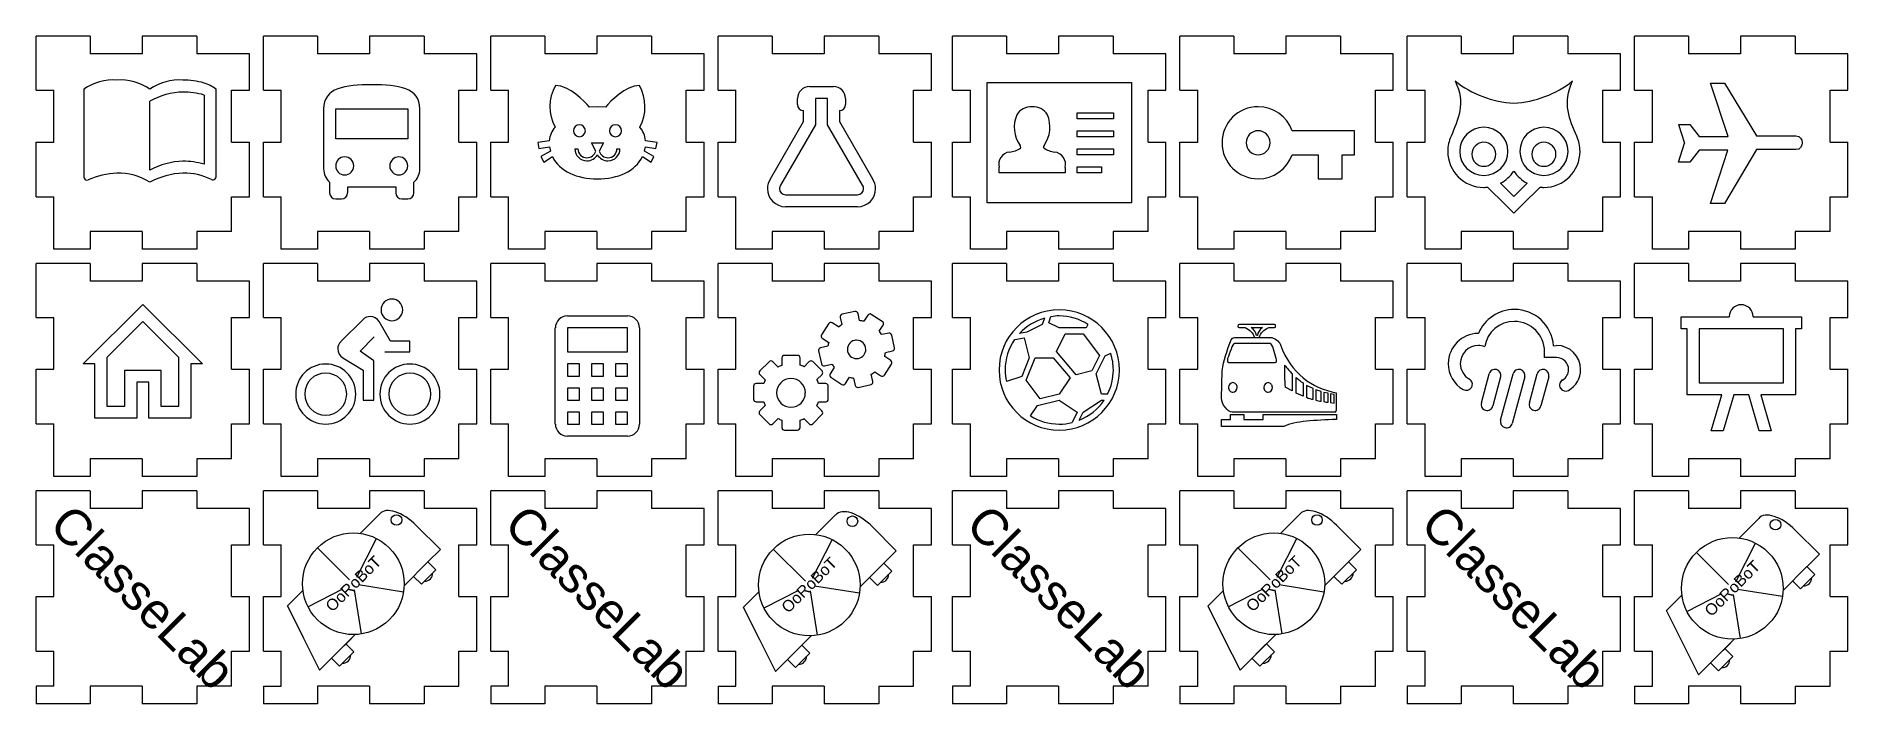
# Model space of a CAD drawing. Header units: millimetres. Extents: x 10 to 265, y 10 to 104.
import ezdxf

# ---------------------------------------------------------------- set-up
doc = ezdxf.new("R2010")
doc.units = ezdxf.units.MM
doc.layers.get('0').update_dxf_attribs({"lineweight": 25, "true_color": 0xffffff})
doc.layers.add('icons', color=7, linetype='Continuous', lineweight=25, true_color=0x000000)
doc.layers.add('text', color=7, linetype='Continuous', lineweight=25, true_color=0x000000)
doc.styles.add('textstyle0', font='')
doc.styles.add('textstyle1', font='')
doc.styles.add('textstyle2', font='')
doc.styles.add('textstyle3', font='')
doc.styles.add('textstyle4', font='')
doc.styles.add('textstyle5', font='')
doc.styles.add('textstyle6', font='')
doc.styles.add('textstyle7', font='')
doc.styles.get('textstyle0').set_extended_font_data('Arial')
doc.styles.get('textstyle1').set_extended_font_data('Arial')
doc.styles.get('textstyle2').set_extended_font_data('Arial')
doc.styles.get('textstyle3').set_extended_font_data('Arial')
doc.styles.get('textstyle4').set_extended_font_data('Arial')
doc.styles.get('textstyle5').set_extended_font_data('Arial')
doc.styles.get('textstyle6').set_extended_font_data('Arial')
doc.styles.get('textstyle7').set_extended_font_data('Arial')

msp = doc.modelspace()

# ---------------------------------------------------------------- texts
at = {"layer": 'icons', "lineweight": 9, "char_height": 1.6, "attachment_point": 5, "rotation": 45}
for insert, style in [((54.64, 26.9), 'textstyle7'), ((118.81, 26.73), 'textstyle6'), ((184.21, 26.9), 'textstyle5'), ((248.75, 26.25), 'textstyle4')]:
    msp.add_mtext('OoRoBoT', dxfattribs=dict(at, insert=insert, style=style))
at = {"layer": 'text', "char_height": 5, "attachment_point": 5, "rotation": 315}
for insert, style in [((25, 25), 'textstyle0'), ((89, 25), 'textstyle1'), ((154, 25), 'textstyle2'), ((218, 25), 'textstyle3')]:
    msp.add_mtext('ClasseLab', dxfattribs=dict(at, insert=insert, style=style))

# ---------------------------------------------------------------- linework, layer by layer
at = {"lineweight": 13}
for p, q in [((17.6, 104), (10, 104)), ((10, 96.4), (10, 104)), ((17.6, 104), (17.6, 101.5)), ((32.6, 104), (24.9, 104)), ((24.9, 104), (24.9, 101.5)), ((32.6, 104), (32.6, 101.5)), ((49.6, 104), (42, 104)), ((42, 96.4), (42, 104)), ((49.6, 104), (49.6, 101.5)), ((64.6, 104), (56.9, 104)), ((56.9, 104), (56.9, 101.5)), ((64.6, 104), (64.6, 101.5)), ((81.6, 104), (74, 104)), ((74, 96.4), (74, 104)), ((81.6, 104), (81.6, 101.5)), ((96.6, 104), (88.9, 104)), ((88.9, 104), (88.9, 101.5)), ((96.6, 104), (96.6, 101.5)), ((113.6, 104), (106, 104)), ((106, 96.4), (106, 104)), ((113.6, 104), (113.6, 101.5)), ((128.6, 104), (120.9, 104)), ((120.9, 104), (120.9, 101.5)), ((128.6, 104), (128.6, 101.5)), ((146.6, 104), (139, 104)), ((139, 96.4), (139, 104)), ((146.6, 104), (146.6, 101.5)), ((161.6, 104), (153.9, 104)), ((153.9, 104), (153.9, 101.5)), ((161.6, 104), (161.6, 101.5)), ((178.6, 104), (171, 104)), ((171, 96.4), (171, 104)), ((178.6, 104), (178.6, 101.5)), ((193.6, 104), (185.9, 104)), ((185.9, 104), (185.9, 101.5)), ((193.6, 104), (193.6, 101.5)), ((210.6, 104), (203, 104)), ((203, 96.4), (203, 104)), ((210.6, 104), (210.6, 101.5)), ((225.6, 104), (217.9, 104)), ((217.9, 104), (217.9, 101.5)), ((225.6, 104), (225.6, 101.5)), ((242.6, 104), (235, 104)), ((235, 96.4), (235, 104)), ((242.6, 104), (242.6, 101.5)), ((257.6, 104), (249.9, 104)), ((249.9, 104), (249.9, 101.5)), ((257.6, 104), (257.6, 101.5)), ((24.9, 101.5), (17.6, 101.5)), ((40, 101.5), (32.6, 101.5)), ((40, 96.4), (40, 101.5)), ((56.9, 101.5), (49.6, 101.5)), ((72, 101.5), (64.6, 101.5)), ((72, 96.4), (72, 101.5)), ((88.9, 101.5), (81.6, 101.5)), ((104, 101.5), (96.6, 101.5)), ((104, 96.4), (104, 101.5)), ((120.9, 101.5), (113.6, 101.5)), ((136, 101.5), (128.6, 101.5)), ((136, 96.4), (136, 101.5)), ((153.9, 101.5), (146.6, 101.5)), ((169, 101.5), (161.6, 101.5)), ((169, 96.4), (169, 101.5)), ((185.9, 101.5), (178.6, 101.5)), ((201, 101.5), (193.6, 101.5)), ((201, 96.4), (201, 101.5)), ((217.9, 101.5), (210.6, 101.5)), ((233, 101.5), (225.6, 101.5)), ((233, 96.4), (233, 101.5)), ((249.9, 101.5), (242.6, 101.5)), ((265, 101.5), (257.6, 101.5)), ((265, 96.4), (265, 101.5)), ((10, 96.4), (12.5, 96.4)), ((12.5, 89.1), (12.5, 96.4)), ((37.5, 89.1), (37.5, 96.4)), ((37.5, 96.4), (40, 96.4)), ((42, 96.4), (44.5, 96.4)), ((44.5, 89.1), (44.5, 96.4)), ((69.5, 89.1), (69.5, 96.4)), ((69.5, 96.4), (72, 96.4)), ((74, 96.4), (76.5, 96.4)), ((76.5, 89.1), (76.5, 96.4)), ((101.5, 89.1), (101.5, 96.4)), ((101.5, 96.4), (104, 96.4)), ((106, 96.4), (108.5, 96.4)), ((108.5, 89.1), (108.5, 96.4)), ((133.5, 89.1), (133.5, 96.4)), ((133.5, 96.4), (136, 96.4)), ((139, 96.4), (141.5, 96.4)), ((141.5, 89.1), (141.5, 96.4)), ((166.5, 89.1), (166.5, 96.4)), ((166.5, 96.4), (169, 96.4)), ((171, 96.4), (173.5, 96.4)), ((173.5, 89.1), (173.5, 96.4)), ((198.5, 89.1), (198.5, 96.4)), ((198.5, 96.4), (201, 96.4)), ((203, 96.4), (205.5, 96.4)), ((205.5, 89.1), (205.5, 96.4)), ((230.5, 89.1), (230.5, 96.4)), ((230.5, 96.4), (233, 96.4)), ((235, 96.4), (237.5, 96.4)), ((237.5, 89.1), (237.5, 96.4)), ((262.5, 89.1), (262.5, 96.4)), ((262.5, 96.4), (265, 96.4)), ((10, 81.4), (10, 89.1)), ((10, 89.1), (12.5, 89.1)), ((37.5, 89.1), (40, 89.1)), ((40, 81.4), (40, 89.1)), ((42, 81.4), (42, 89.1)), ((42, 89.1), (44.5, 89.1)), ((69.5, 89.1), (72, 89.1)), ((72, 81.4), (72, 89.1)), ((74, 81.4), (74, 89.1)), ((74, 89.1), (76.5, 89.1)), ((101.5, 89.1), (104, 89.1)), ((104, 81.4), (104, 89.1)), ((106, 81.4), (106, 89.1)), ((106, 89.1), (108.5, 89.1)), ((133.5, 89.1), (136, 89.1)), ((136, 81.4), (136, 89.1)), ((139, 81.4), (139, 89.1)), ((139, 89.1), (141.5, 89.1)), ((166.5, 89.1), (169, 89.1)), ((169, 81.4), (169, 89.1)), ((171, 81.4), (171, 89.1)), ((171, 89.1), (173.5, 89.1)), ((198.5, 89.1), (201, 89.1)), ((201, 81.4), (201, 89.1)), ((203, 81.4), (203, 89.1)), ((203, 89.1), (205.5, 89.1)), ((230.5, 89.1), (233, 89.1)), ((233, 81.4), (233, 89.1)), ((235, 81.4), (235, 89.1)), ((235, 89.1), (237.5, 89.1)), ((262.5, 89.1), (265, 89.1)), ((265, 81.4), (265, 89.1)), ((10, 81.4), (12.5, 81.4)), ((12.5, 74), (12.5, 81.4)), ((37.5, 76.5), (37.5, 81.4)), ((37.5, 81.4), (40, 81.4)), ((42, 81.4), (44.5, 81.4)), ((44.5, 74), (44.5, 81.4)), ((69.5, 76.5), (69.5, 81.4)), ((69.5, 81.4), (72, 81.4)), ((74, 81.4), (76.5, 81.4)), ((76.5, 74), (76.5, 81.4)), ((101.5, 76.5), (101.5, 81.4)), ((101.5, 81.4), (104, 81.4)), ((106, 81.4), (108.5, 81.4)), ((108.5, 74), (108.5, 81.4)), ((133.5, 76.5), (133.5, 81.4)), ((133.5, 81.4), (136, 81.4)), ((139, 81.4), (141.5, 81.4)), ((141.5, 74), (141.5, 81.4)), ((166.5, 76.5), (166.5, 81.4)), ((166.5, 81.4), (169, 81.4)), ((171, 81.4), (173.5, 81.4)), ((173.5, 74), (173.5, 81.4)), ((198.5, 76.5), (198.5, 81.4)), ((198.5, 81.4), (201, 81.4)), ((203, 81.4), (205.5, 81.4)), ((205.5, 74), (205.5, 81.4)), ((230.5, 76.5), (230.5, 81.4)), ((230.5, 81.4), (233, 81.4)), ((235, 81.4), (237.5, 81.4)), ((237.5, 74), (237.5, 81.4)), ((262.5, 76.5), (262.5, 81.4)), ((262.5, 81.4), (265, 81.4)), ((24.9, 76.5), (17.6, 76.5)), ((17.6, 76.5), (17.6, 74)), ((24.9, 76.5), (24.9, 74)), ((37.5, 76.5), (32.6, 76.5)), ((32.6, 76.5), (32.6, 74)), ((56.9, 76.5), (49.6, 76.5)), ((49.6, 76.5), (49.6, 74)), ((69.5, 76.5), (64.6, 76.5)), ((64.6, 76.5), (64.6, 74)), ((88.9, 76.5), (81.6, 76.5)), ((81.6, 76.5), (81.6, 74)), ((88.9, 76.5), (88.9, 74)), ((101.5, 76.5), (96.6, 76.5)), ((96.6, 76.5), (96.6, 74)), ((120.9, 76.5), (113.6, 76.5)), ((113.6, 76.5), (113.6, 74)), ((133.5, 76.5), (128.6, 76.5)), ((128.6, 76.5), (128.6, 74)), ((153.9, 76.5), (146.6, 76.5)), ((146.6, 76.5), (146.6, 74)), ((153.9, 76.5), (153.9, 74)), ((166.5, 76.5), (161.6, 76.5)), ((161.6, 76.5), (161.6, 74)), ((185.9, 76.5), (178.6, 76.5)), ((178.6, 76.5), (178.6, 74)), ((198.5, 76.5), (193.6, 76.5)), ((193.6, 76.5), (193.6, 74)), ((217.9, 76.5), (210.6, 76.5)), ((210.6, 76.5), (210.6, 74)), ((217.9, 76.5), (217.9, 74)), ((230.5, 76.5), (225.6, 76.5)), ((225.6, 76.5), (225.6, 74)), ((249.9, 76.5), (242.6, 76.5)), ((242.6, 76.5), (242.6, 74)), ((262.5, 76.5), (257.6, 76.5)), ((257.6, 76.5), (257.6, 74)), ((17.6, 74), (12.5, 74)), ((32.6, 74), (24.9, 74)), ((49.6, 74), (44.5, 74)), ((56.9, 76.5), (56.9, 74)), ((64.6, 74), (56.9, 74)), ((81.6, 74), (76.5, 74)), ((96.6, 74), (88.9, 74)), ((113.6, 74), (108.5, 74)), ((120.9, 76.5), (120.9, 74)), ((128.6, 74), (120.9, 74)), ((146.6, 74), (141.5, 74)), ((161.6, 74), (153.9, 74)), ((178.6, 74), (173.5, 74)), ((185.9, 76.5), (185.9, 74)), ((193.6, 74), (185.9, 74)), ((210.6, 74), (205.5, 74)), ((225.6, 74), (217.9, 74)), ((242.6, 74), (237.5, 74)), ((249.9, 76.5), (249.9, 74)), ((257.6, 74), (249.9, 74)), ((17.6, 72), (10, 72)), ((10, 64.4), (10, 72)), ((17.6, 72), (17.6, 69.5)), ((32.6, 72), (24.9, 72)), ((24.9, 72), (24.9, 69.5)), ((32.6, 72), (32.6, 69.5)), ((49.6, 72), (42, 72)), ((42, 64.4), (42, 72)), ((49.6, 72), (49.6, 69.5)), ((64.6, 72), (56.9, 72)), ((56.9, 72), (56.9, 69.5)), ((64.6, 72), (64.6, 69.5)), ((81.6, 72), (74, 72)), ((74, 64.4), (74, 72)), ((81.6, 72), (81.6, 69.5)), ((96.6, 72), (88.9, 72)), ((88.9, 72), (88.9, 69.5)), ((96.6, 72), (96.6, 69.5)), ((113.6, 72), (106, 72)), ((106, 64.4), (106, 72)), ((113.6, 72), (113.6, 69.5)), ((128.6, 72), (120.9, 72)), ((120.9, 72), (120.9, 69.5)), ((128.6, 72), (128.6, 69.5)), ((146.6, 72), (139, 72)), ((139, 64.4), (139, 72)), ((146.6, 72), (146.6, 69.5)), ((161.6, 72), (153.9, 72)), ((153.9, 72), (153.9, 69.5)), ((161.6, 72), (161.6, 69.5)), ((178.6, 72), (171, 72)), ((171, 64.4), (171, 72)), ((178.6, 72), (178.6, 69.5)), ((193.6, 72), (185.9, 72)), ((185.9, 72), (185.9, 69.5)), ((193.6, 72), (193.6, 69.5)), ((210.6, 72), (203, 72)), ((203, 64.4), (203, 72)), ((210.6, 72), (210.6, 69.5)), ((225.6, 72), (217.9, 72)), ((217.9, 72), (217.9, 69.5)), ((225.6, 72), (225.6, 69.5)), ((242.6, 72), (235, 72)), ((235, 64.4), (235, 72)), ((242.6, 72), (242.6, 69.5)), ((257.6, 72), (249.9, 72)), ((249.9, 72), (249.9, 69.5)), ((257.6, 72), (257.6, 69.5)), ((24.9, 69.5), (17.6, 69.5)), ((40, 69.5), (32.6, 69.5)), ((40, 64.4), (40, 69.5)), ((56.9, 69.5), (49.6, 69.5)), ((72, 69.5), (64.6, 69.5)), ((72, 64.4), (72, 69.5)), ((88.9, 69.5), (81.6, 69.5)), ((104, 69.5), (96.6, 69.5)), ((104, 64.4), (104, 69.5)), ((120.9, 69.5), (113.6, 69.5)), ((136, 69.5), (128.6, 69.5)), ((136, 64.4), (136, 69.5)), ((153.9, 69.5), (146.6, 69.5)), ((169, 69.5), (161.6, 69.5)), ((169, 64.4), (169, 69.5)), ((185.9, 69.5), (178.6, 69.5)), ((201, 69.5), (193.6, 69.5)), ((201, 64.4), (201, 69.5)), ((217.9, 69.5), (210.6, 69.5)), ((233, 69.5), (225.6, 69.5)), ((233, 64.4), (233, 69.5)), ((249.9, 69.5), (242.6, 69.5)), ((265, 69.5), (257.6, 69.5)), ((265, 64.4), (265, 69.5)), ((10, 64.4), (12.5, 64.4)), ((12.5, 57.1), (12.5, 64.4)), ((37.5, 57.1), (37.5, 64.4)), ((37.5, 64.4), (40, 64.4)), ((42, 64.4), (44.5, 64.4)), ((44.5, 57.1), (44.5, 64.4)), ((69.5, 57.1), (69.5, 64.4)), ((69.5, 64.4), (72, 64.4)), ((74, 64.4), (76.5, 64.4)), ((76.5, 57.1), (76.5, 64.4)), ((101.5, 57.1), (101.5, 64.4)), ((101.5, 64.4), (104, 64.4)), ((106, 64.4), (108.5, 64.4)), ((108.5, 57.1), (108.5, 64.4)), ((133.5, 57.1), (133.5, 64.4)), ((133.5, 64.4), (136, 64.4)), ((139, 64.4), (141.5, 64.4)), ((141.5, 57.1), (141.5, 64.4)), ((166.5, 57.1), (166.5, 64.4)), ((166.5, 64.4), (169, 64.4)), ((171, 64.4), (173.5, 64.4)), ((173.5, 57.1), (173.5, 64.4)), ((198.5, 57.1), (198.5, 64.4)), ((198.5, 64.4), (201, 64.4)), ((203, 64.4), (205.5, 64.4)), ((205.5, 57.1), (205.5, 64.4)), ((230.5, 57.1), (230.5, 64.4)), ((230.5, 64.4), (233, 64.4)), ((235, 64.4), (237.5, 64.4)), ((237.5, 57.1), (237.5, 64.4)), ((262.5, 57.1), (262.5, 64.4)), ((262.5, 64.4), (265, 64.4)), ((10, 49.4), (10, 57.1)), ((10, 57.1), (12.5, 57.1)), ((37.5, 57.1), (40, 57.1)), ((40, 49.4), (40, 57.1)), ((42, 49.4), (42, 57.1)), ((42, 57.1), (44.5, 57.1)), ((69.5, 57.1), (72, 57.1)), ((72, 49.4), (72, 57.1)), ((74, 49.4), (74, 57.1)), ((74, 57.1), (76.5, 57.1)), ((101.5, 57.1), (104, 57.1)), ((104, 49.4), (104, 57.1)), ((106, 49.4), (106, 57.1)), ((106, 57.1), (108.5, 57.1)), ((133.5, 57.1), (136, 57.1)), ((136, 49.4), (136, 57.1)), ((139, 49.4), (139, 57.1)), ((139, 57.1), (141.5, 57.1)), ((166.5, 57.1), (169, 57.1)), ((169, 49.4), (169, 57.1)), ((171, 49.4), (171, 57.1)), ((171, 57.1), (173.5, 57.1)), ((198.5, 57.1), (201, 57.1)), ((201, 49.4), (201, 57.1)), ((203, 49.4), (203, 57.1)), ((203, 57.1), (205.5, 57.1)), ((230.5, 57.1), (233, 57.1)), ((233, 49.4), (233, 57.1)), ((235, 49.4), (235, 57.1)), ((235, 57.1), (237.5, 57.1)), ((262.5, 57.1), (265, 57.1)), ((265, 49.4), (265, 57.1)), ((10, 49.4), (12.5, 49.4)), ((12.5, 42), (12.5, 49.4)), ((37.5, 44.5), (37.5, 49.4)), ((37.5, 49.4), (40, 49.4)), ((42, 49.4), (44.5, 49.4)), ((44.5, 42), (44.5, 49.4)), ((69.5, 44.5), (69.5, 49.4)), ((69.5, 49.4), (72, 49.4)), ((74, 49.4), (76.5, 49.4)), ((76.5, 42), (76.5, 49.4)), ((101.5, 44.5), (101.5, 49.4)), ((101.5, 49.4), (104, 49.4)), ((106, 49.4), (108.5, 49.4)), ((108.5, 42), (108.5, 49.4)), ((133.5, 44.5), (133.5, 49.4)), ((133.5, 49.4), (136, 49.4)), ((139, 49.4), (141.5, 49.4)), ((141.5, 42), (141.5, 49.4)), ((166.5, 44.5), (166.5, 49.4)), ((166.5, 49.4), (169, 49.4)), ((171, 49.4), (173.5, 49.4)), ((173.5, 42), (173.5, 49.4)), ((198.5, 44.5), (198.5, 49.4)), ((198.5, 49.4), (201, 49.4)), ((203, 49.4), (205.5, 49.4)), ((205.5, 42), (205.5, 49.4)), ((230.5, 44.5), (230.5, 49.4)), ((230.5, 49.4), (233, 49.4)), ((235, 49.4), (237.5, 49.4)), ((237.5, 42), (237.5, 49.4)), ((262.5, 44.5), (262.5, 49.4)), ((262.5, 49.4), (265, 49.4)), ((24.9, 44.5), (17.6, 44.5)), ((17.6, 44.5), (17.6, 42)), ((24.9, 44.5), (24.9, 42)), ((37.5, 44.5), (32.6, 44.5)), ((32.6, 44.5), (32.6, 42)), ((56.9, 44.5), (49.6, 44.5)), ((49.6, 44.5), (49.6, 42)), ((56.9, 44.5), (56.9, 42)), ((69.5, 44.5), (64.6, 44.5)), ((64.6, 44.5), (64.6, 42)), ((88.9, 44.5), (81.6, 44.5)), ((81.6, 44.5), (81.6, 42)), ((88.9, 44.5), (88.9, 42)), ((101.5, 44.5), (96.6, 44.5)), ((96.6, 44.5), (96.6, 42)), ((120.9, 44.5), (113.6, 44.5)), ((113.6, 44.5), (113.6, 42)), ((120.9, 44.5), (120.9, 42)), ((133.5, 44.5), (128.6, 44.5)), ((128.6, 44.5), (128.6, 42)), ((153.9, 44.5), (146.6, 44.5)), ((146.6, 44.5), (146.6, 42)), ((153.9, 44.5), (153.9, 42)), ((166.5, 44.5), (161.6, 44.5)), ((161.6, 44.5), (161.6, 42)), ((185.9, 44.5), (178.6, 44.5)), ((178.6, 44.5), (178.6, 42)), ((185.9, 44.5), (185.9, 42)), ((198.5, 44.5), (193.6, 44.5)), ((193.6, 44.5), (193.6, 42)), ((217.9, 44.5), (210.6, 44.5)), ((210.6, 44.5), (210.6, 42)), ((217.9, 44.5), (217.9, 42)), ((230.5, 44.5), (225.6, 44.5)), ((225.6, 44.5), (225.6, 42)), ((249.9, 44.5), (242.6, 44.5)), ((242.6, 44.5), (242.6, 42)), ((249.9, 44.5), (249.9, 42)), ((262.5, 44.5), (257.6, 44.5)), ((257.6, 44.5), (257.6, 42)), ((17.6, 42), (12.5, 42)), ((32.6, 42), (24.9, 42)), ((49.6, 42), (44.5, 42)), ((64.6, 42), (56.9, 42)), ((81.6, 42), (76.5, 42)), ((96.6, 42), (88.9, 42)), ((113.6, 42), (108.5, 42)), ((128.6, 42), (120.9, 42)), ((146.6, 42), (141.5, 42)), ((161.6, 42), (153.9, 42)), ((178.6, 42), (173.5, 42)), ((193.6, 42), (185.9, 42)), ((210.6, 42), (205.5, 42)), ((225.6, 42), (217.9, 42)), ((242.6, 42), (237.5, 42)), ((257.6, 42), (249.9, 42)), ((17.6, 40), (10, 40)), ((10, 32.4), (10, 40)), ((17.6, 40), (17.6, 37.5)), ((32.6, 40), (24.9, 40)), ((24.9, 40), (24.9, 37.5)), ((32.6, 40), (32.6, 37.5)), ((49.6, 40), (42, 40)), ((42, 32.4), (42, 40)), ((49.6, 40), (49.6, 37.5)), ((64.6, 40), (56.9, 40)), ((56.9, 40), (56.9, 37.5)), ((64.6, 40), (64.6, 37.5)), ((81.6, 40), (74, 40)), ((74, 32.4), (74, 40)), ((81.6, 40), (81.6, 37.5)), ((96.6, 40), (88.9, 40)), ((88.9, 40), (88.9, 37.5)), ((96.6, 40), (96.6, 37.5)), ((113.6, 40), (106, 40)), ((106, 32.4), (106, 40)), ((113.6, 40), (113.6, 37.5)), ((128.6, 40), (120.9, 40)), ((120.9, 40), (120.9, 37.5)), ((128.6, 40), (128.6, 37.5)), ((146.6, 40), (139, 40)), ((139, 32.4), (139, 40)), ((146.6, 40), (146.6, 37.5)), ((161.6, 40), (153.9, 40)), ((153.9, 40), (153.9, 37.5)), ((161.6, 40), (161.6, 37.5)), ((178.6, 40), (171, 40)), ((171, 32.4), (171, 40)), ((178.6, 40), (178.6, 37.5)), ((193.6, 40), (185.9, 40)), ((185.9, 40), (185.9, 37.5)), ((193.6, 40), (193.6, 37.5)), ((210.6, 40), (203, 40)), ((203, 32.4), (203, 40)), ((210.6, 40), (210.6, 37.5)), ((225.6, 40), (217.9, 40)), ((217.9, 40), (217.9, 37.5)), ((225.6, 40), (225.6, 37.5)), ((242.6, 40), (235, 40)), ((235, 32.4), (235, 40)), ((242.6, 40), (242.6, 37.5)), ((257.6, 40), (249.9, 40)), ((249.9, 40), (249.9, 37.5)), ((257.6, 40), (257.6, 37.5)), ((24.9, 37.5), (17.6, 37.5)), ((40, 37.5), (32.6, 37.5)), ((40, 32.4), (40, 37.5)), ((56.9, 37.5), (49.6, 37.5)), ((72, 37.5), (64.6, 37.5)), ((72, 32.4), (72, 37.5)), ((88.9, 37.5), (81.6, 37.5)), ((104, 37.5), (96.6, 37.5)), ((104, 32.4), (104, 37.5)), ((120.9, 37.5), (113.6, 37.5)), ((136, 37.5), (128.6, 37.5)), ((136, 32.4), (136, 37.5)), ((153.9, 37.5), (146.6, 37.5)), ((169, 37.5), (161.6, 37.5)), ((169, 32.4), (169, 37.5)), ((185.9, 37.5), (178.6, 37.5)), ((201, 37.5), (193.6, 37.5)), ((201, 32.4), (201, 37.5)), ((217.9, 37.5), (210.6, 37.5)), ((233, 37.5), (225.6, 37.5)), ((233, 32.4), (233, 37.5)), ((249.9, 37.5), (242.6, 37.5)), ((265, 37.5), (257.6, 37.5)), ((265, 32.4), (265, 37.5)), ((10, 32.4), (12.5, 32.4)), ((12.5, 25.1), (12.5, 32.4)), ((37.5, 25.1), (37.5, 32.4)), ((37.5, 32.4), (40, 32.4)), ((42, 32.4), (44.5, 32.4)), ((44.5, 25.1), (44.5, 32.4)), ((69.5, 25.1), (69.5, 32.4)), ((69.5, 32.4), (72, 32.4)), ((74, 32.4), (76.5, 32.4)), ((76.5, 25.1), (76.5, 32.4)), ((101.5, 25.1), (101.5, 32.4)), ((101.5, 32.4), (104, 32.4)), ((106, 32.4), (108.5, 32.4)), ((108.5, 25.1), (108.5, 32.4)), ((133.5, 25.1), (133.5, 32.4)), ((133.5, 32.4), (136, 32.4)), ((139, 32.4), (141.5, 32.4)), ((141.5, 25.1), (141.5, 32.4)), ((166.5, 25.1), (166.5, 32.4)), ((166.5, 32.4), (169, 32.4)), ((171, 32.4), (173.5, 32.4)), ((173.5, 25.1), (173.5, 32.4)), ((198.5, 25.1), (198.5, 32.4)), ((198.5, 32.4), (201, 32.4)), ((203, 32.4), (205.5, 32.4)), ((205.5, 25.1), (205.5, 32.4)), ((230.5, 25.1), (230.5, 32.4)), ((230.5, 32.4), (233, 32.4)), ((235, 32.4), (237.5, 32.4)), ((237.5, 25.1), (237.5, 32.4)), ((262.5, 25.1), (262.5, 32.4)), ((262.5, 32.4), (265, 32.4)), ((10, 17.4), (10, 25.1)), ((10, 25.1), (12.5, 25.1)), ((37.5, 25.1), (40, 25.1)), ((40, 17.4), (40, 25.1)), ((42, 17.4), (42, 25.1)), ((42, 25.1), (44.5, 25.1)), ((69.5, 25.1), (72, 25.1)), ((72, 17.4), (72, 25.1)), ((74, 17.4), (74, 25.1)), ((74, 25.1), (76.5, 25.1)), ((101.5, 25.1), (104, 25.1)), ((104, 17.4), (104, 25.1)), ((106, 17.4), (106, 25.1)), ((106, 25.1), (108.5, 25.1)), ((133.5, 25.1), (136, 25.1)), ((136, 17.4), (136, 25.1)), ((139, 17.4), (139, 25.1)), ((139, 25.1), (141.5, 25.1)), ((166.5, 25.1), (169, 25.1)), ((169, 17.4), (169, 25.1)), ((171, 17.4), (171, 25.1)), ((171, 25.1), (173.5, 25.1)), ((198.5, 25.1), (201, 25.1)), ((201, 17.4), (201, 25.1)), ((203, 17.4), (203, 25.1)), ((203, 25.1), (205.5, 25.1)), ((230.5, 25.1), (233, 25.1)), ((233, 17.4), (233, 25.1)), ((235, 17.4), (235, 25.1)), ((235, 25.1), (237.5, 25.1)), ((262.5, 25.1), (265, 25.1)), ((265, 17.4), (265, 25.1)), ((10, 17.4), (12.5, 17.4)), ((12.5, 12.5), (12.5, 17.4)), ((37.5, 12.5), (37.5, 17.4)), ((37.5, 17.4), (40, 17.4)), ((42, 17.4), (44.5, 17.4)), ((44.5, 12.5), (44.5, 17.4)), ((69.5, 12.5), (69.5, 17.4)), ((69.5, 17.4), (72, 17.4)), ((74, 17.4), (76.5, 17.4)), ((76.5, 12.5), (76.5, 17.4)), ((101.5, 12.5), (101.5, 17.4)), ((101.5, 17.4), (104, 17.4)), ((106, 17.4), (108.5, 17.4)), ((108.5, 12.5), (108.5, 17.4)), ((133.5, 12.5), (133.5, 17.4)), ((133.5, 17.4), (136, 17.4)), ((139, 17.4), (141.5, 17.4)), ((141.5, 12.5), (141.5, 17.4)), ((166.5, 12.5), (166.5, 17.4)), ((166.5, 17.4), (169, 17.4)), ((171, 17.4), (173.5, 17.4)), ((173.5, 12.5), (173.5, 17.4)), ((198.5, 12.5), (198.5, 17.4)), ((198.5, 17.4), (201, 17.4)), ((203, 17.4), (205.5, 17.4)), ((205.5, 12.5), (205.5, 17.4)), ((230.5, 12.5), (230.5, 17.4)), ((230.5, 17.4), (233, 17.4)), ((235, 17.4), (237.5, 17.4)), ((237.5, 12.5), (237.5, 17.4)), ((262.5, 12.5), (262.5, 17.4)), ((262.5, 17.4), (265, 17.4)), ((12.5, 12.5), (10, 12.5)), ((10, 12.5), (10, 10)), ((24.9, 12.5), (17.6, 12.5)), ((17.6, 12.5), (17.6, 10)), ((24.9, 12.5), (24.9, 10)), ((37.5, 12.5), (32.6, 12.5)), ((32.6, 12.5), (32.6, 10)), ((42, 12.5), (44.5, 12.5)), ((42, 12.5), (42, 10)), ((56.9, 12.5), (49.6, 12.5)), ((49.6, 12.5), (49.6, 10)), ((56.9, 12.5), (56.9, 10)), ((64.6, 12.5), (64.6, 10)), ((64.6, 12.5), (69.5, 12.5)), ((76.5, 12.5), (74, 12.5)), ((74, 12.5), (74, 10)), ((88.9, 12.5), (81.6, 12.5)), ((81.6, 12.5), (81.6, 10)), ((88.9, 12.5), (88.9, 10)), ((101.5, 12.5), (96.6, 12.5)), ((96.6, 12.5), (96.6, 10)), ((106, 12.5), (108.5, 12.5)), ((106, 12.5), (106, 10)), ((120.9, 12.5), (113.6, 12.5)), ((113.6, 12.5), (113.6, 10)), ((120.9, 12.5), (120.9, 10)), ((128.6, 12.5), (128.6, 10)), ((128.6, 12.5), (133.5, 12.5)), ((141.5, 12.5), (139, 12.5)), ((139, 12.5), (139, 10)), ((153.9, 12.5), (146.6, 12.5)), ((146.6, 12.5), (146.6, 10)), ((153.9, 12.5), (153.9, 10)), ((166.5, 12.5), (161.6, 12.5)), ((161.6, 12.5), (161.6, 10)), ((171, 12.5), (173.5, 12.5)), ((171, 12.5), (171, 10)), ((185.9, 12.5), (178.6, 12.5)), ((178.6, 12.5), (178.6, 10)), ((185.9, 12.5), (185.9, 10)), ((193.6, 12.5), (193.6, 10)), ((193.6, 12.5), (198.5, 12.5)), ((205.5, 12.5), (203, 12.5)), ((203, 12.5), (203, 10)), ((217.9, 12.5), (210.6, 12.5)), ((210.6, 12.5), (210.6, 10)), ((217.9, 12.5), (217.9, 10)), ((230.5, 12.5), (225.6, 12.5)), ((225.6, 12.5), (225.6, 10)), ((235, 12.5), (237.5, 12.5)), ((235, 12.5), (235, 10)), ((249.9, 12.5), (242.6, 12.5)), ((242.6, 12.5), (242.6, 10)), ((249.9, 12.5), (249.9, 10)), ((257.6, 12.5), (257.6, 10)), ((257.6, 12.5), (262.5, 12.5)), ((17.6, 10), (10, 10)), ((32.6, 10), (24.9, 10)), ((49.6, 10), (42, 10)), ((64.6, 10), (56.9, 10)), ((81.6, 10), (74, 10)), ((96.6, 10), (88.9, 10)), ((113.6, 10), (106, 10)), ((128.6, 10), (120.9, 10)), ((146.6, 10), (139, 10)), ((161.6, 10), (153.9, 10)), ((178.6, 10), (171, 10)), ((193.6, 10), (185.9, 10)), ((210.6, 10), (203, 10)), ((225.6, 10), (217.9, 10)), ((242.6, 10), (235, 10)), ((257.6, 10), (249.9, 10))]:
    msp.add_line(p, q, dxfattribs=at)
at = {"layer": 'icons', "lineweight": 9}
for p, q in [((118.85, 96.92), (122.23, 96.92)), ((143.84, 80.53), (143.84, 97.47)), ((143.84, 97.47), (164.16, 97.47)), ((164.16, 97.47), (164.16, 80.53)), ((248.17, 89.89), (245.68, 97.4)), ((245.68, 97.4), (247.66, 97.4)), ((247.66, 97.4), (252.17, 89.95)), ((16.69, 96.56), (16.69, 84.16)), ((26, 85.13), (26, 94.87)), ((33.62, 95.71), (33.62, 85.98)), ((35.31, 84.2), (35.31, 96.56)), ((117.15, 94.38), (117.15, 95.23)), ((121.39, 95.23), (119.69, 95.23)), ((119.69, 95.23), (119.69, 91.54)), ((121.39, 91.54), (121.39, 95.23)), ((123.93, 95.23), (123.93, 94.38)), ((50.45, 93.78), (50.45, 85.31)), ((52.15, 89.55), (52.15, 93.78)), ((52.15, 93.78), (62.31, 93.78)), ((62.31, 93.78), (62.31, 89.55)), ((64, 85.31), (64, 93.78)), ((89, 94.08), (87.87, 94)), ((90.13, 94), (89, 94.08)), ((113.34, 83.91), (118, 92)), ((118, 92), (118, 93.53)), ((123.08, 93.53), (123.08, 92)), ((123.08, 92), (127.74, 83.91)), ((156.54, 92.39), (156.54, 93.23)), ((156.54, 93.23), (161.62, 93.23)), ((161.62, 92.39), (156.54, 92.39)), ((161.62, 93.23), (161.62, 92.39)), ((62.31, 89.55), (52.15, 89.55)), ((82.23, 89.29), (80.59, 89.04)), ((97.41, 89.04), (95.77, 89.29)), ((119.69, 91.54), (114.77, 83.01)), ((126.31, 83.01), (121.39, 91.54)), ((156.54, 89.85), (156.54, 90.69)), ((156.54, 90.69), (161.62, 90.69)), ((161.62, 89.85), (156.54, 89.85)), ((161.62, 90.69), (161.62, 89.85)), ((195.55, 90.69), (186.78, 90.69)), ((195.55, 87.31), (195.55, 90.69)), ((241.17, 91.58), (242.75, 91.58)), ((241.17, 91.58), (242.01, 88.93)), ((242.75, 91.58), (244.1, 89.89)), ((244.1, 89.89), (248.17, 89.89)), ((252.17, 89.95), (257.7, 89.95)), ((80.59, 89.04), (80.77, 88.21)), ((80.77, 88.21), (82.26, 88.43)), ((82.38, 87.83), (81.05, 87.04)), ((81.05, 87.04), (81.45, 86.28)), ((81.45, 86.28), (82.68, 87.04)), ((82.26, 88.43), (82.38, 87.83)), ((85.83, 88.15), (86.25, 88.15)), ((88.15, 89), (89.85, 89)), ((88.75, 87.82), (88.15, 89)), ((89, 87.31), (89, 87.31)), ((89, 87.31), (89, 87.31)), ((89.85, 89), (89.25, 87.82)), ((91.75, 88.15), (92.17, 88.15)), ((95.32, 87.04), (96.55, 86.28)), ((95.62, 87.83), (95.74, 88.43)), ((96.95, 87.04), (95.62, 87.83)), ((95.74, 88.43), (97.23, 88.21)), ((96.55, 86.28), (96.95, 87.04)), ((97.23, 88.21), (97.41, 89.04)), ((156.54, 87.31), (156.54, 88.15)), ((156.54, 88.15), (161.62, 88.15)), ((161.62, 87.31), (156.54, 87.31)), ((161.62, 88.15), (161.62, 87.31)), ((186.78, 87.31), (190.47, 87.31)), ((190.47, 87.31), (190.47, 83.92)), ((193.85, 83.92), (193.85, 87.31)), ((193.85, 87.31), (195.55, 87.31)), ((241.17, 86.28), (242.01, 88.93)), ((244.1, 87.97), (242.75, 86.28)), ((248.11, 87.97), (244.1, 87.97)), ((245.68, 80.46), (248.11, 87.97)), ((252.17, 88.03), (247.66, 80.46)), ((257.7, 88.03), (252.17, 88.03)), ((145.53, 84.77), (145.53, 85.54)), ((154.84, 84.77), (145.53, 84.77)), ((154.85, 85.53), (154.84, 84.77)), ((154.84, 84.77), (154.84, 84.77)), ((156.54, 84.77), (156.54, 85.61)), ((156.54, 85.61), (159.93, 85.61)), ((159.93, 84.77), (156.54, 84.77)), ((159.93, 85.61), (159.93, 84.77)), ((242.75, 86.28), (241.17, 86.28)), ((17.11, 83.73), (17.32, 83.78)), ((51.3, 83.43), (51.3, 81.93)), ((53.84, 81.93), (53.84, 82.77)), ((53.84, 82.77), (60.61, 82.77)), ((60.61, 82.77), (60.61, 81.93)), ((63.15, 81.93), (63.15, 83.43)), ((115.46, 81.68), (125.62, 81.68)), ((190.47, 83.92), (193.85, 83.92)), ((214.3, 82.76), (216.81, 80.25)), ((218, 81.44), (216.14, 83.31)), ((219.86, 83.31), (218, 81.44)), ((219.19, 80.25), (221.7, 82.76)), ((52.15, 81.08), (52.99, 81.08)), ((61.46, 81.08), (62.31, 81.08)), ((125.62, 79.99), (115.46, 79.99)), ((164.16, 80.53), (143.84, 80.53)), ((216.81, 80.25), (218, 79.07)), ((218, 79.07), (219.19, 80.25)), ((247.66, 80.46), (245.68, 80.46)), ((16.61, 57.85), (25, 66.24)), ((25, 63.85), (19.92, 58.77)), ((25, 66.24), (33.39, 57.85)), ((30.08, 58.77), (25, 63.85)), ((56, 64.11), (52.87, 60.99)), ((59.89, 61.06), (58.25, 63.83)), ((84.77, 64.62), (93.23, 64.62)), ((123.15, 64.41), (123.41, 63.39)), ((125.23, 65.24), (123.43, 64.84)), ((125.9, 63.96), (125.68, 64.97)), ((127.05, 64.73), (126.49, 63.86)), ((129.1, 63.83), (127.55, 64.83)), ((151.91, 64.3), (151.62, 63.43)), ((152.54, 63.64), (152.84, 64.51)), ((241.53, 64.5), (248.31, 64.5)), ((241.53, 62.81), (241.53, 64.5)), ((251.69, 64.5), (258.47, 64.5)), ((258.47, 64.5), (258.47, 62.81)), ((55.62, 59.67), (57.58, 61.66)), ((83.07, 49.38), (83.07, 62.93)), ((84.77, 62.93), (84.77, 59.54)), ((93.23, 62.93), (84.77, 62.93)), ((93.23, 59.54), (93.23, 62.93)), ((94.93, 62.93), (94.93, 49.38)), ((121.54, 63.52), (120.54, 61.97)), ((120.65, 61.47), (121.55, 60.89)), ((122.93, 63.06), (122.04, 63.63)), ((128.64, 62.47), (129.21, 63.33)), ((130, 62.19), (129.01, 61.98)), ((130.82, 60.14), (130.43, 61.92)), ((147.73, 61.31), (149.06, 61.52)), ((149.45, 62.34), (148.4, 62.13)), ((149.06, 61.52), (149.77, 58.69)), ((151.62, 63.43), (149.45, 62.34)), ((154, 62.93), (152.54, 63.64)), ((153.6, 59.59), (154.85, 62.08)), ((154.85, 62.93), (154, 62.93)), ((157.81, 62.93), (154.85, 62.93)), ((154.85, 62.08), (157.39, 62.08)), ((157.39, 62.08), (159.66, 59.04)), ((158.05, 63.43), (157.81, 62.93)), ((178.69, 61.59), (183.92, 61.59)), ((184.32, 63.41), (179.31, 63.41)), ((179.31, 62.98), (180.16, 62.98)), ((181.04, 62.98), (182.61, 62.98)), ((181.5, 61.58), (181.83, 61.58)), ((181.83, 61.85), (181.75, 61.85)), ((181.9, 61.85), (181.83, 61.85)), ((181.83, 61.58), (181.83, 61.58)), ((181.83, 61.58), (182.15, 61.58)), ((183.49, 62.98), (184.32, 62.98)), ((242.38, 62.81), (241.53, 62.81)), ((242.38, 53.5), (242.38, 62.81)), ((244.07, 62.81), (244.07, 55.19)), ((255.93, 62.81), (244.07, 62.81)), ((255.93, 55.19), (255.93, 62.81)), ((258.47, 62.81), (257.62, 62.81)), ((257.62, 62.81), (257.62, 53.5)), ((19.92, 58.77), (19.92, 51.92)), ((30.08, 51.92), (30.08, 58.77)), ((53.16, 58.72), (56, 57)), ((57.52, 58.27), (55.62, 59.67)), ((59.05, 59.54), (62.6, 59.54)), ((62.6, 61.06), (59.89, 61.06)), ((62.6, 59.54), (62.6, 61.06)), ((84.77, 59.54), (93.23, 59.54)), ((114.96, 58.69), (114.96, 57.64)), ((117.17, 59.05), (115.32, 59.05)), ((117.53, 57.68), (117.53, 58.69)), ((120.13, 59.68), (120.52, 57.87)), ((121.45, 60.34), (120.4, 60.11)), ((130.29, 58.33), (129.44, 58.88)), ((129.54, 59.48), (130.53, 59.7)), ((149.77, 58.69), (148.73, 56.1)), ((149.37, 55.57), (150.61, 58.69)), ((150.61, 58.69), (153.15, 58.69)), ((153.15, 58.69), (155.53, 55.92)), ((156.38, 56.34), (153.6, 59.59)), ((159.66, 59.04), (158.61, 56.86)), ((159.22, 56.44), (160.49, 58.98)), ((160.49, 58.98), (161.25, 59.35)), ((183.71, 60.72), (178.65, 60.72)), ((222.31, 58.75), (222.31, 59.6)), ((224.01, 58.75), (222.31, 58.75)), ((223.58, 60.42), (224.01, 60.45)), ((18.23, 57.85), (16.61, 57.85)), ((18.23, 50.23), (18.23, 57.85)), ((22.46, 51.92), (22.46, 57)), ((22.46, 57), (24.15, 57)), ((24.15, 57), (25.85, 57)), ((25.85, 57), (27.54, 57)), ((27.54, 57), (27.54, 51.92)), ((33.39, 57.85), (31.77, 57.85)), ((31.77, 57.85), (31.77, 50.23)), ((56, 57), (56, 52.77)), ((57.52, 52.77), (57.52, 58.27)), ((84.77, 57.85), (84.77, 56.15)), ((86.46, 57.85), (84.77, 57.85)), ((84.77, 56.15), (86.46, 56.15)), ((86.46, 56.15), (86.46, 57.85)), ((88.15, 57.85), (88.15, 56.15)), ((89.85, 57.85), (88.15, 57.85)), ((88.15, 56.15), (89.85, 56.15)), ((89.85, 56.15), (89.85, 57.85)), ((91.54, 57.85), (91.54, 56.15)), ((93.23, 57.85), (91.54, 57.85)), ((91.54, 56.15), (93.23, 56.15)), ((93.23, 56.15), (93.23, 57.85)), ((113.17, 58.16), (111.87, 56.86)), ((111.87, 56.36), (112.63, 55.6)), ((114.43, 57.41), (113.67, 58.16)), ((118.8, 58.18), (118.08, 57.45)), ((120.61, 56.88), (119.31, 58.18)), ((119.89, 55.64), (120.61, 56.37)), ((120.95, 57.59), (122, 57.82)), ((122.34, 57.37), (121.77, 56.46)), ((125.75, 58.63), (125.75, 58.63)), ((127.76, 55.38), (127.54, 56.39)), ((128.03, 56.73), (128.91, 56.16)), ((129.41, 56.27), (130.4, 57.82)), ((148.73, 56.1), (146.57, 55.36)), ((158.61, 56.86), (156.38, 56.34)), ((159.93, 53.61), (159.22, 56.44)), ((176.85, 53.03), (176.93, 56.9)), ((177.84, 58.04), (184.42, 58.04)), ((186.8, 56.49), (186.8, 54.06)), ((213.42, 52.37), (214.51, 56.46)), ((216.13, 49.92), (217.89, 56.46)), ((220.2, 52.37), (221.28, 56.46)), ((25.85, 55.31), (24.15, 55.31)), ((24.15, 55.31), (24.15, 50.23)), ((25.85, 50.23), (25.85, 55.31)), ((84.77, 54.46), (84.77, 52.77)), ((86.46, 54.46), (84.77, 54.46)), ((86.46, 52.77), (86.46, 54.46)), ((88.15, 54.46), (88.15, 52.77)), ((89.85, 54.46), (88.15, 54.46)), ((89.85, 52.77), (89.85, 54.46)), ((91.54, 54.46), (91.54, 52.77)), ((93.23, 54.46), (91.54, 54.46)), ((93.23, 52.77), (93.23, 54.46)), ((110.97, 54.72), (110.97, 52.88)), ((112.41, 55.08), (111.33, 55.08)), ((121.14, 55.08), (120.13, 55.08)), ((121.49, 52.88), (121.49, 54.72)), ((121.87, 55.97), (123.42, 54.97)), ((123.92, 55.08), (124.49, 55.97)), ((125.06, 55.87), (125.28, 54.84)), ((125.64, 54.55), (125.72, 54.55)), ((125.72, 54.55), (127.52, 54.94)), ((151.32, 52.95), (149.37, 55.57)), ((154, 53.61), (151.32, 52.95)), ((155.53, 55.92), (154, 53.61)), ((160.8, 53.61), (159.93, 53.61)), ((186.8, 54.06), (185.8, 54.57)), ((187.37, 53.74), (187.37, 55.93)), ((188.33, 53.3), (187.37, 53.74)), ((188.32, 55.17), (188.33, 53.3)), ((188.81, 54.84), (188.81, 53.16)), ((189.74, 54.41), (188.81, 54.84)), ((189.74, 52.87), (189.74, 54.41)), ((190.13, 54.2), (190.13, 52.75)), ((190.87, 53.99), (190.13, 54.2)), ((190.87, 52.6), (190.87, 53.99)), ((191.26, 53.85), (191.26, 52.54)), ((191.86, 53.72), (191.26, 53.85)), ((191.86, 52.46), (191.86, 53.72)), ((192.19, 53.65), (192.19, 52.41)), ((192.68, 53.57), (192.19, 53.65)), ((192.68, 52.32), (192.68, 53.57)), ((193, 53.78), (193, 51.29)), ((210.88, 54.25), (210.88, 54.24)), ((211.73, 55.71), (211.73, 55.71)), ((216.14, 56.03), (215.04, 51.94)), ((219.53, 56.03), (217.78, 49.48)), ((222.92, 56.03), (221.81, 51.94)), ((224.85, 55.6), (224.85, 55.6)), ((225.7, 54.13), (225.7, 54.13)), ((244.07, 55.19), (255.93, 55.19)), ((19.92, 51.92), (22.46, 51.92)), ((27.54, 51.92), (30.08, 51.92)), ((56, 52.77), (57.52, 52.77)), ((84.77, 52.77), (86.46, 52.77)), ((84.77, 51.07), (84.77, 49.38)), ((86.46, 51.07), (84.77, 51.07)), ((86.46, 49.38), (86.46, 51.07)), ((88.15, 52.77), (89.85, 52.77)), ((88.15, 51.07), (88.15, 49.38)), ((89.85, 51.07), (88.15, 51.07)), ((89.85, 49.38), (89.85, 51.07)), ((91.54, 52.77), (93.23, 52.77)), ((91.54, 51.07), (91.54, 49.38)), ((93.23, 51.07), (91.54, 51.07)), ((93.23, 49.38), (93.23, 51.07)), ((111.33, 52.52), (112.41, 52.52)), ((112.62, 52), (111.87, 51.23)), ((120.6, 51.23), (119.88, 51.96)), ((120.12, 52.52), (121.13, 52.52)), ((149.98, 50.54), (150.96, 52)), ((150.96, 52), (154, 52.77)), ((154, 52.77), (156.54, 51.07)), ((156.54, 51.07), (155.8, 49.62)), ((156.8, 49.94), (157.39, 51.07)), ((157.39, 51.07), (159.93, 52.77)), ((159.93, 52.77), (160.35, 52.77)), ((192.79, 51.07), (178.35, 51.07)), ((192.19, 52.41), (192.68, 52.32)), ((247.25, 53.5), (242.38, 53.5)), ((245.77, 48.42), (247.25, 53.5)), ((248.94, 53.5), (247.46, 48.42)), ((251.06, 53.5), (248.94, 53.5)), ((252.54, 48.42), (251.06, 53.5)), ((257.62, 53.5), (252.75, 53.5)), ((252.75, 53.5), (254.23, 48.42)), ((24.15, 50.23), (18.23, 50.23)), ((31.77, 50.23), (25.85, 50.23)), ((84.77, 49.38), (86.46, 49.38)), ((88.15, 49.38), (89.85, 49.38)), ((91.54, 49.38), (93.23, 49.38)), ((111.87, 50.72), (113.17, 49.42)), ((113.68, 49.42), (114.43, 50.17)), ((114.96, 49.94), (114.96, 48.89)), ((115.32, 48.53), (117.16, 48.53)), ((117.52, 48.89), (117.52, 49.92)), ((118.07, 50.15), (118.79, 49.42)), ((119.3, 49.42), (120.6, 50.72)), ((176.85, 50.03), (178.1, 50.03)), ((176.85, 49.05), (176.85, 50.03)), ((185.63, 49.05), (176.85, 49.05)), ((178.1, 50.03), (178.1, 50.72)), ((178.1, 50.72), (179.98, 50.72)), ((179.98, 50.72), (179.98, 50.04)), ((179.98, 50.04), (182.73, 50.04)), ((182.73, 50.04), (182.73, 50.73)), ((182.73, 50.73), (193.01, 50.73)), ((193.01, 50.73), (193.01, 50.03)), ((93.23, 47.69), (84.77, 47.69)), ((247.46, 48.42), (245.77, 48.42)), ((254.23, 48.42), (252.54, 48.42)), ((58.35, 36.76), (55.58, 34)), ((58.35, 36.76), (58.35, 36.76)), ((122.53, 36.59), (119.76, 33.82)), ((122.53, 36.59), (122.53, 36.59)), ((187.92, 36.76), (185.15, 34)), ((187.92, 36.76), (187.92, 36.76)), ((252.47, 36.11), (249.7, 33.34)), ((252.47, 36.11), (252.47, 36.11)), ((55.11, 27.84), (57.88, 33.28)), ((66.89, 31.73), (63.5, 35.12)), ((131.07, 31.55), (127.68, 34.95)), ((184.68, 27.84), (187.45, 33.28)), ((196.46, 31.73), (193.07, 35.12)), ((261.01, 31.07), (257.61, 34.47)), ((54.11, 27.43), (49.58, 31.96)), ((65.19, 30.03), (66.89, 31.73)), ((118.29, 27.26), (113.75, 31.79)), ((119.29, 27.67), (122.06, 33.1)), ((129.37, 29.86), (131.07, 31.55)), ((183.68, 27.43), (179.15, 31.96)), ((194.76, 30.03), (196.46, 31.73)), ((248.22, 26.78), (243.69, 31.31)), ((249.23, 27.18), (252, 32.62)), ((259.31, 29.38), (261.01, 31.07)), ((61.79, 26.63), (65.14, 29.98)), ((64.22, 26.82), (66.26, 28.86)), ((65.14, 29.98), (65.14, 29.98)), ((66.26, 28.86), (65.14, 29.98)), ((125.97, 26.45), (129.32, 29.8)), ((128.4, 26.65), (130.43, 28.69)), ((129.32, 29.8), (129.32, 29.8)), ((130.43, 28.69), (129.32, 29.8)), ((191.36, 26.63), (194.71, 29.98)), ((193.79, 26.82), (195.83, 28.86)), ((194.71, 29.98), (194.71, 29.98)), ((195.83, 28.86), (194.71, 29.98)), ((255.9, 25.97), (259.25, 29.32)), ((258.33, 26.17), (260.37, 28.21)), ((259.25, 29.32), (259.25, 29.32)), ((260.37, 28.21), (259.25, 29.32)), ((47.54, 25.96), (45.34, 23.76)), ((53.11, 26.13), (48.26, 23.66)), ((54.77, 26.06), (55.75, 19.84)), ((55.38, 26.79), (61.7, 25.78)), ((63.1, 27.94), (64.22, 26.82)), ((111.72, 25.78), (109.52, 23.58)), ((117.29, 25.95), (112.44, 23.48)), ((118.95, 25.89), (119.93, 19.66)), ((119.55, 26.61), (125.88, 25.61)), ((127.28, 27.77), (128.4, 26.65)), ((177.11, 25.96), (174.92, 23.76)), ((182.68, 26.13), (177.83, 23.66)), ((184.34, 26.06), (185.32, 19.84)), ((184.95, 26.79), (191.27, 25.78)), ((192.67, 27.94), (193.79, 26.82)), ((249.49, 26.13), (255.82, 25.13)), ((257.22, 27.29), (258.33, 26.17)), ((45.36, 23.77), (47.62, 19.24)), ((109.53, 23.59), (111.8, 19.07)), ((174.93, 23.77), (177.19, 19.24)), ((241.66, 25.3), (239.46, 23.1)), ((239.47, 23.11), (241.73, 18.59)), ((247.22, 25.47), (242.38, 23)), ((248.88, 25.41), (249.87, 19.18)), ((47.62, 19.24), (49.88, 14.72)), ((52.13, 16.97), (54.91, 19.75)), ((52.14, 16.98), (54.41, 19.24)), ((54.72, 17.32), (53.6, 18.44)), ((111.8, 19.07), (114.06, 14.54)), ((116.31, 16.8), (119.09, 19.58)), ((116.32, 16.81), (118.58, 19.07)), ((118.89, 17.15), (117.78, 18.26)), ((177.19, 19.24), (179.45, 14.72)), ((181.7, 16.97), (184.48, 19.75)), ((181.71, 16.98), (183.98, 19.24)), ((184.29, 17.32), (183.17, 18.44)), ((241.73, 18.59), (244, 14.06)), ((246.25, 16.32), (249.03, 19.1)), ((246.26, 16.33), (248.52, 18.59)), ((49.88, 14.72), (52.14, 16.98)), ((51.56, 16.4), (52.68, 15.28)), ((52.68, 15.28), (54.72, 17.32)), ((114.06, 14.54), (116.32, 16.81)), ((115.74, 16.23), (116.86, 15.11)), ((116.86, 15.11), (118.89, 17.15)), ((179.45, 14.72), (181.71, 16.98)), ((181.13, 16.4), (182.25, 15.28)), ((182.25, 15.28), (184.29, 17.32)), ((244, 14.06), (246.26, 16.33)), ((245.68, 15.75), (246.79, 14.63)), ((246.79, 14.63), (248.83, 16.67)), ((248.83, 16.67), (247.71, 17.78))]:
    msp.add_line(p, q, dxfattribs=at)
for centre in [(60.72, 35.88), (124.89, 35.7), (190.29, 35.88), (254.83, 35.22)]:
    msp.add_circle(centre, 0.747, dxfattribs=at)
for centre, radius, start, end in [((20.99, 89.97), 7.87, 87.4075, 123.1028), ((21.7, 89.97), 7.87, 56.8972, 92.5925), ((30.3, 89.97), 7.87, 87.4075, 123.1028), ((30.74, 87.84), 9.99, 73.2574, 90.4824), ((31.92, 91.89), 5.77, 54.0004, 72.8695), ((88.39, 94.09), 6.08, 150.907, 208.4296), ((89.61, 94.09), 6.08, 331.5704, 29.093), ((118.85, 95.23), 1.69, 90, 180), ((122.23, 95.23), 1.69, 0, 90), ((218.76, 109.05), 14.5, 231.4964, 266.9804), ((217.24, 109.05), 14.5, 273.0196, 308.5036), ((30.94, 85.94), 10.2, 91.5666, 118.9437), ((30.76, 86.3), 9.84, 73.1197, 90.6201), ((118, 94.38), 0.847, 180, 270), ((123.08, 94.38), 0.847, 270, 0), ((152.1, 91.21), 4.43, 157.1354, 215.6069), ((150.09, 91.64), 2.44, 87.7098, 148.1772), ((150.29, 91.65), 2.43, 32.1688, 92.3309), ((148.22, 91.21), 4.48, 324.9014, 22.8208), ((182, 89), 5.08, 90, 180), ((182, 89.01), 5.07, 19.4082, 89.9976), ((85.64, 88.96), 3.43, 139.3132, 174.4742), ((86.46, 90.69), 0.847, 90, 180), ((86.46, 90.69), 0.847, 180, 270), ((86.46, 90.69), 0.847, 0, 90), ((86.46, 90.69), 0.847, 270, 0), ((91.54, 90.69), 0.847, 90, 180), ((91.54, 90.69), 0.847, 180, 270), ((91.54, 90.69), 0.847, 0, 90), ((91.54, 90.69), 0.847, 270, 0), ((92.36, 88.96), 3.43, 5.5258, 40.6868), ((182, 89), 1.69, 90, 180), ((182, 89), 1.69, 0, 90), ((213.79, 87.78), 5.1, 155.33, 179.8552), ((213.77, 87.79), 3.39, 90, 180), ((213.77, 87.79), 3.39, 0, 90), ((222.23, 87.79), 3.39, 90, 180), ((222.23, 87.79), 3.39, 0, 90), ((222.21, 87.78), 5.1, 0.1448, 24.67), ((53.42, 85.74), 1.27, 90, 180), ((53.42, 85.74), 1.27, 0, 90), ((61.04, 85.74), 1.27, 90, 180), ((61.04, 85.74), 1.27, 0, 90), ((87.52, 88.15), 1.69, 180, 270), ((87.52, 88.15), 1.27, 180, 270), ((87.5, 88.18), 1.3, 270.8003, 344.0691), ((87.52, 88.19), 1.73, 270.1072, 329.3826), ((90.48, 88.19), 1.73, 210.6174, 269.8928), ((90.5, 88.18), 1.3, 195.9309, 269.1997), ((90.48, 88.15), 1.27, 270, 0), ((90.48, 88.15), 1.69, 270, 0), ((147.23, 85.96), 1.75, 98.0986, 193.8246), ((146.68, 90.94), 3.27, 275.3694, 305.7161), ((148.09, 88.35), 0.493, 352.4908, 34.5858), ((152.29, 88.35), 0.497, 145.9387, 187.97), ((153.67, 90.86), 3.18, 234.0798, 264.2738), ((153.13, 85.94), 1.77, 346.364, 82.8655), ((182, 89), 5.08, 180, 270), ((182, 89), 1.69, 180, 270), ((182, 89), 1.69, 270, 0), ((182, 88.99), 5.07, 270.0024, 340.5918), ((213.77, 87.79), 5.08, 180, 270), ((213.77, 87.79), 3.39, 180, 270), ((213.77, 87.37), 1.69, 90, 180), ((213.77, 87.37), 1.69, 180, 270), ((213.77, 87.37), 1.69, 359.9841, 90.0159), ((213.77, 87.79), 3.39, 270, 0), ((213.77, 87.37), 1.69, 270, 0), ((222.23, 87.79), 3.39, 180, 270), ((222.23, 87.37), 1.69, 90, 180), ((222.23, 87.37), 1.69, 180, 270), ((222.23, 87.37), 1.69, 359.9841, 90.0159), ((222.23, 87.79), 3.39, 270, 0), ((222.23, 87.79), 5.08, 270, 0), ((222.23, 87.37), 1.69, 270, 0), ((17.14, 84.19), 0.455, 183.8879, 266.1121), ((21.62, 74.38), 10.33, 91.5172, 114.5601), ((21.7, 76.84), 7.87, 56.8972, 92.5925), ((30.94, 76.21), 10.2, 91.5666, 118.9437), ((30.94, 74.51), 10.2, 91.5666, 118.9437), ((30.76, 76.56), 9.84, 73.1197, 90.6201), ((30.86, 76.09), 8.62, 63.7092, 91.361), ((34.86, 84.23), 0.455, 273.8879, 356.1121), ((52.98, 85.32), 2.53, 180.1878, 228.3106), ((53.42, 85.74), 1.27, 180, 270), ((53.42, 85.74), 1.27, 270, 0), ((61.04, 85.74), 1.27, 180, 270), ((61.04, 85.74), 1.27, 270, 0), ((61.47, 85.32), 2.53, 311.6894, 359.8122), ((213.78, 87.77), 5.04, 297.8259, 326.7215), ((222.26, 87.82), 5.11, 213.4699, 241.9827), ((34.86, 84.16), 0.382, 242.2624, 275.1177), ((52.15, 81.93), 0.847, 180, 270), ((52.99, 81.93), 0.847, 270, 0), ((61.46, 81.93), 0.847, 180, 270), ((62.31, 81.93), 0.847, 270, 0), ((115.36, 82.53), 2.44, 145.7313, 180.1621), ((115.46, 82.53), 2.54, 180, 270), ((115.47, 82.52), 0.859, 145.3509, 179.5979), ((115.46, 82.53), 0.847, 180, 270), ((125.62, 82.53), 0.847, 270, 0), ((125.62, 82.53), 2.54, 270, 0), ((125.61, 82.52), 0.859, 0.4021, 34.6491), ((125.72, 82.53), 2.44, 359.8379, 34.2687), ((213.59, 88.37), 5.66, 271.827, 277.2486), ((222.41, 88.37), 5.66, 262.7514, 268.173), ((60.06, 65.47), 1.52, 89.7603, 180.2397), ((60.07, 65.47), 1.52, 359.7603, 90.2397), ((57.01, 63.12), 1.41, 89.6803, 135.5594), ((57.01, 63.09), 1.45, 30.9593, 89.8049), ((60.06, 65.46), 1.52, 179.7603, 270.2397), ((60.07, 65.46), 1.52, 269.7603, 0.2397), ((84.77, 62.93), 1.69, 90, 180), ((93.23, 62.93), 1.69, 0, 90), ((123.51, 64.49), 0.361, 102.5274, 192.3435), ((125.33, 64.91), 0.344, 102.7943, 105.3596), ((125.33, 64.89), 0.361, 12.9472, 102.9572), ((125.52, 59.98), 4, 75.9652, 84.5406), ((127.35, 64.53), 0.361, 57.3458, 147.1838), ((128.9, 63.53), 0.361, 327.3458, 57.1838), ((154, 57), 8.47, 90, 180), ((154.01, 56.96), 7.63, 105.9825, 137.3556), ((154.04, 58.05), 6.57, 90.3319, 100.5093), ((154, 57), 8.47, 0, 90), ((153.98, 57.1), 7.52, 57.2613, 89.8688), ((218.09, 60), 5.52, 90.1361, 157.244), ((218.08, 59.6), 4.24, 89.9654, 170.6423), ((218.07, 60), 5.53, 4.4012, 89.8951), ((218.08, 59.6), 4.23, 0, 90), ((250, 64.5), 1.69, 90, 180), ((250, 64.5), 1.69, 0, 90), ((120.84, 61.77), 0.361, 147.3458, 237.1838), ((121.85, 63.32), 0.361, 57.3458, 147.1838), ((125.51, 59.89), 4.08, 121.0209, 129.1391), ((125.58, 59.87), 4.02, 31.5389, 40.3181), ((130.07, 61.84), 0.361, 12.5219, 102.349), ((153.92, 57.01), 7.54, 145.2357, 180.069), ((213, 57.91), 4.23, 90, 180), ((53.85, 59.98), 1.4, 134.2789, 180.818), ((53.87, 59.96), 1.43, 179.8624, 240.2133), ((115.32, 58.69), 0.361, 90.0025, 179.9975), ((117.17, 58.69), 0.361, 0.0025, 89.9975), ((120.48, 59.75), 0.361, 102.5219, 192.349), ((125.48, 59.92), 4.05, 166.0527, 174.0587), ((125.48, 59.9), 1.3, 102.4468, 192.2313), ((125.49, 59.92), 1.32, 193.2208, 281.4574), ((125.47, 59.87), 1.33, 89.8822, 101.9809), ((125.48, 59.9), 1.3, 0.083, 90.0841), ((125.48, 59.9), 1.3, 282.103, 0.0826), ((125.54, 59.89), 4.02, 345.4095, 354.1023), ((130.46, 60.05), 0.361, 281.0198, 11.0241), ((130.47, 60.05), 0.358, 10.9877, 13.7809), ((154.17, 57.03), 7.45, 359.7882, 18.1994), ((213, 57.91), 2.54, 90, 180), ((212.99, 57.81), 2.63, 69.8717, 89.8041), ((224.01, 57.06), 3.39, 0, 90), ((224.01, 57.06), 1.69, 0, 90), ((50.75, 53.61), 4.23, 90, 180), ((50.75, 53.61), 2.96, 90, 180), ((50.75, 53.61), 4.23, 0, 90), ((50.75, 53.61), 2.96, 0, 90), ((62.6, 53.61), 4.23, 90, 180), ((62.6, 53.61), 2.96, 90, 180), ((62.6, 53.61), 4.23, 0, 90), ((62.6, 53.61), 2.96, 0, 90), ((112.12, 56.61), 0.361, 135.1677, 224.8323), ((113.42, 57.91), 0.361, 45.1677, 134.8323), ((116.26, 53.81), 4.05, 108.7844, 116.9526), ((116.3, 53.86), 4.01, 63.6746, 72.207), ((119.06, 57.92), 0.361, 45.1677, 134.8323), ((120.87, 57.95), 0.361, 192.5219, 282.349), ((120.36, 56.62), 0.361, 315.1677, 44.8323), ((122.07, 56.27), 0.361, 147.3458, 237.1838), ((125.42, 60.05), 4.08, 213.011, 221.0193), ((125.48, 59.94), 4.1, 300.2056, 308.5249), ((129.11, 56.47), 0.361, 237.3458, 327.1838), ((130.11, 58.04), 0.343, 56.076, 58.6169), ((130.1, 58.02), 0.361, 326.1941, 56.1913), ((154, 57), 8.47, 180, 270), ((153.89, 57.02), 7.51, 180.1539, 192.7857), ((154, 57), 8.47, 270, 0), ((154.02, 57.05), 7.6, 333.118, 359.6198), ((212.98, 57.9), 4.22, 179.8695, 240.1319), ((213, 57.9), 2.54, 179.9216, 240.0416), ((215.32, 56.25), 0.842, 74.9744, 165.4216), ((215.32, 56.24), 0.848, 345.4238, 74.9722), ((218.71, 56.25), 0.842, 74.9744, 165.4216), ((218.71, 56.24), 0.848, 345.4238, 74.9722), ((222.1, 56.25), 0.842, 74.9744, 165.4216), ((222.09, 56.24), 0.848, 345.4238, 74.9722), ((224.02, 57.05), 1.68, 299.7323, 0.2089), ((224.05, 57.04), 3.35, 299.6304, 0.3108), ((50.75, 53.61), 4.23, 180, 270), ((50.75, 53.61), 2.96, 180, 270), ((50.75, 53.61), 2.96, 270, 0), ((50.75, 53.61), 4.23, 270, 0), ((62.6, 53.61), 4.23, 180, 270), ((62.6, 53.61), 2.96, 180, 270), ((62.6, 53.61), 2.96, 270, 0), ((62.6, 53.61), 4.23, 270, 0), ((111.33, 54.72), 0.361, 90.0025, 179.9975), ((116.24, 53.78), 4.05, 153.2717, 161.2043), ((116.24, 53.78), 2.02, 90.0006, 179.9994), ((116.24, 53.78), 2.02, 180.0006, 269.9994), ((116.24, 53.78), 2.03, 0.1013, 89.8987), ((116.24, 53.78), 2.02, 270.0006, 359.9994), ((116.28, 53.81), 4.05, 18.2964, 26.9434), ((121.13, 54.72), 0.361, 359.9773, 88.2778), ((123.62, 55.28), 0.361, 237.3458, 327.1838), ((125.5, 59.87), 4.02, 255.424, 263.6453), ((125.63, 54.91), 0.361, 192.108, 271.2745), ((127.41, 55.29), 0.361, 287.8239, 14.9552), ((211.31, 54.98), 0.849, 239.7716, 329.6744), ((211.31, 54.98), 0.845, 329.7677, 60.4592), ((225.27, 54.87), 0.841, 119.2786, 210.4944), ((225.28, 54.87), 0.851, 210.0037, 299.7693), ((111.33, 52.88), 0.361, 180.0025, 269.9975), ((112.12, 50.97), 0.361, 135.1677, 224.8323), ((116.24, 53.77), 4.03, 198.1197, 206.1628), ((116.31, 53.78), 4.01, 333.0166, 341.7437), ((120.35, 50.98), 0.361, 315.1677, 44.8323), ((121.13, 52.88), 0.361, 270.0025, 359.9975), ((154, 57.09), 7.68, 291.381, 325.7383), ((214.21, 52.13), 0.819, 163.0744, 255.9083), ((214.23, 52.15), 0.842, 254.9744, 345.4216), ((220.98, 52.13), 0.819, 163.0744, 255.9083), ((221, 52.15), 0.842, 254.9744, 345.4216), ((84.77, 49.38), 1.69, 180, 270), ((93.23, 49.38), 1.69, 270, 0), ((113.42, 49.68), 0.361, 225.1677, 314.8323), ((116.27, 53.8), 4.07, 243.0712, 251.1918), ((115.32, 48.89), 0.361, 180.0025, 269.9975), ((117.16, 48.89), 0.361, 270.0025, 359.9975), ((116.29, 53.76), 4.03, 287.8135, 296.3049), ((119.05, 49.68), 0.361, 225.1677, 314.8323), ((153.98, 56.88), 7.5, 237.7006, 270.1221), ((153.87, 57.35), 7.98, 270.941, 284.0368), ((216.97, 49.71), 0.861, 165.7262, 254.264), ((216.96, 49.69), 0.84, 254.3151, 345.675), ((64.68, 28.4), 1.14, 269.2629, 0.7371), ((128.85, 28.23), 1.14, 269.2629, 0.7371), ((194.25, 28.4), 1.14, 269.2629, 0.7371), ((258.79, 27.75), 1.14, 269.2629, 0.7371)]:
    msp.add_arc(centre, radius, start, end, dxfattribs=at)
for centre, major_axis, ratio, start_param, end_param in [((214.81, 57.4), (0, -32.39), 0.898887, 4.70331, 4.799667), ((178.44, 54.55), (0, 0.668), 0.898887, 6.283185, 1.570796), ((178.44, 54.55), (0, -0.668), 0.898887, 4.712389, 0.000001), ((178.44, 54.55), (0, -0.668), 0.898887, 1.570796, 3.141593), ((178.44, 54.55), (0, -0.668), 0.898887, 0, 1.570796), ((183.4, 54.55), (0, 0.668), 0.898887, 6.283185, 1.570796), ((183.4, 54.55), (0, -0.668), 0.898887, 4.712389, 0.000001), ((183.4, 54.55), (0, -0.668), 0.898887, 1.570796, 3.141593), ((183.4, 54.55), (0, -0.668), 0.898887, 0, 1.570796), ((189.95, 55.69), (0, -2.83), 0.898887, 5.816633, 6.200442), ((190.91, 55.16), (0, -2.56), 0.898887, 5.939887, 6.269222), ((191.77, 54.47), (0, 2.01), 0.898887, 2.853144, 3.193857), ((192.76, 51.34), (0, -0.273), 0.898887, 0.102707, 1.37576), ((61.8, 33.42), (3.39, -3.39), 0.5, 1.570796, 3.173757), ((125.98, 33.25), (3.39, -3.39), 0.5, 1.570796, 3.173757), ((191.37, 33.42), (3.39, -3.39), 0.5, 1.570796, 3.173757), ((255.91, 32.77), (3.39, -3.39), 0.5, 1.570796, 3.173757), ((61.8, 33.42), (3.39, -3.39), 0.5, 6.251021, 0), ((125.98, 33.25), (3.39, -3.39), 0.5, 6.251021, 0), ((191.37, 33.42), (3.39, -3.39), 0.5, 6.251021, 0), ((255.91, 32.77), (3.39, -3.39), 0.5, 6.251021, 0), ((53.14, 16.86), (0.805, 0.805), 0.999839, 3.914205, 5.510573), ((117.31, 16.69), (0.805, 0.805), 0.999839, 3.914205, 5.510573), ((182.71, 16.86), (0.805, 0.805), 0.999839, 3.914205, 5.510573), ((247.25, 16.21), (0.805, 0.805), 0.999839, 3.914205, 5.510573)]:
    msp.add_ellipse(centre, major_axis=major_axis, ratio=ratio, start_param=start_param, end_param=end_param, dxfattribs=at)
for centre in [(54.64, 26.9), (118.82, 26.73), (184.21, 26.9), (248.75, 26.25)]:
    msp.add_ellipse(centre, major_axis=(5.06, -5.06), ratio=1, dxfattribs=at)
for points in [[(57.23, 97.17), (53.49, 97.17), (50.45, 96.74), (50.45, 93.78)], [(64, 93.78), (64, 96.74), (60.97, 97.17), (57.23, 97.17)], [(87.87, 94), (87.15, 94.87), (85.11, 97.04), (83.07, 97.04)], [(94.93, 97.04), (92.89, 97.04), (90.85, 94.87), (90.13, 94)], [(209.74, 97.7), (211.23, 94.57), (210.15, 92.23), (209.15, 89.91)], [(226.85, 89.91), (225.85, 92.23), (224.77, 94.57), (226.26, 97.7)], [(257.7, 89.95), (258.89, 89.95), (258.89, 88.03), (257.7, 88.03)], [(82.68, 87.04), (83.65, 84.97), (86.11, 83.92), (89, 83.92)], [(89, 83.92), (91.89, 83.92), (94.35, 84.97), (95.32, 87.04)], [(178.12, 61.03), (178.24, 61.31), (178.39, 61.59), (178.69, 61.59)], [(179.31, 63.41), (179.11, 63.41), (179.12, 62.98), (179.31, 62.98)], [(180.16, 62.98), (180.88, 62.66), (181.3, 62.2), (181.5, 61.58)], [(181.75, 61.85), (181.75, 62.35), (181.38, 62.67), (181.04, 62.98)], [(182.61, 62.98), (182.27, 62.67), (181.9, 62.34), (181.9, 61.85)], [(182.15, 61.58), (182.35, 62.2), (182.77, 62.66), (183.49, 62.98)], [(183.92, 61.59), (184.4, 61.35), (184.91, 61.17), (185.13, 60.55)], [(184.32, 62.98), (184.53, 62.98), (184.5, 63.41), (184.32, 63.41)], [(176.93, 56.9), (177.12, 58.36), (177.62, 59.69), (178.12, 61.03)], [(178.65, 60.72), (178.37, 60.72), (178.01, 59.32), (177.69, 58.62)], [(184.56, 58.64), (184.32, 59.34), (184.03, 60.72), (183.71, 60.72)], [(185.13, 60.55), (186.63, 56.44), (189.6, 54.47), (193, 53.78)], [(177.69, 58.62), (177.63, 58.34), (177.69, 58.04), (177.84, 58.04)], [(184.42, 58.04), (184.58, 58.04), (184.64, 58.41), (184.56, 58.64)], [(185.69, 57.69), (186.06, 57.29), (186.46, 56.74), (186.8, 56.49)], [(187.37, 55.93), (187.79, 55.54), (187.96, 55.46), (188.32, 55.17)], [(178.35, 51.07), (177.66, 51.07), (176.85, 52.26), (176.85, 53.03)], [(193.01, 50.03), (190.11, 49.91), (187.16, 49.82), (185.63, 49.05)]]:
    msp.add_open_spline(points, degree=3, dxfattribs=at)

msp.set_redraw_order([(e.dxf.handle, doc.entitydb.next_handle()) for e in msp.query("TEXT MTEXT ATTDEF DIMENSION ARC_DIMENSION")])  # texts and dimensions are drawn at this point

doc.saveas('drawing.dxf')
